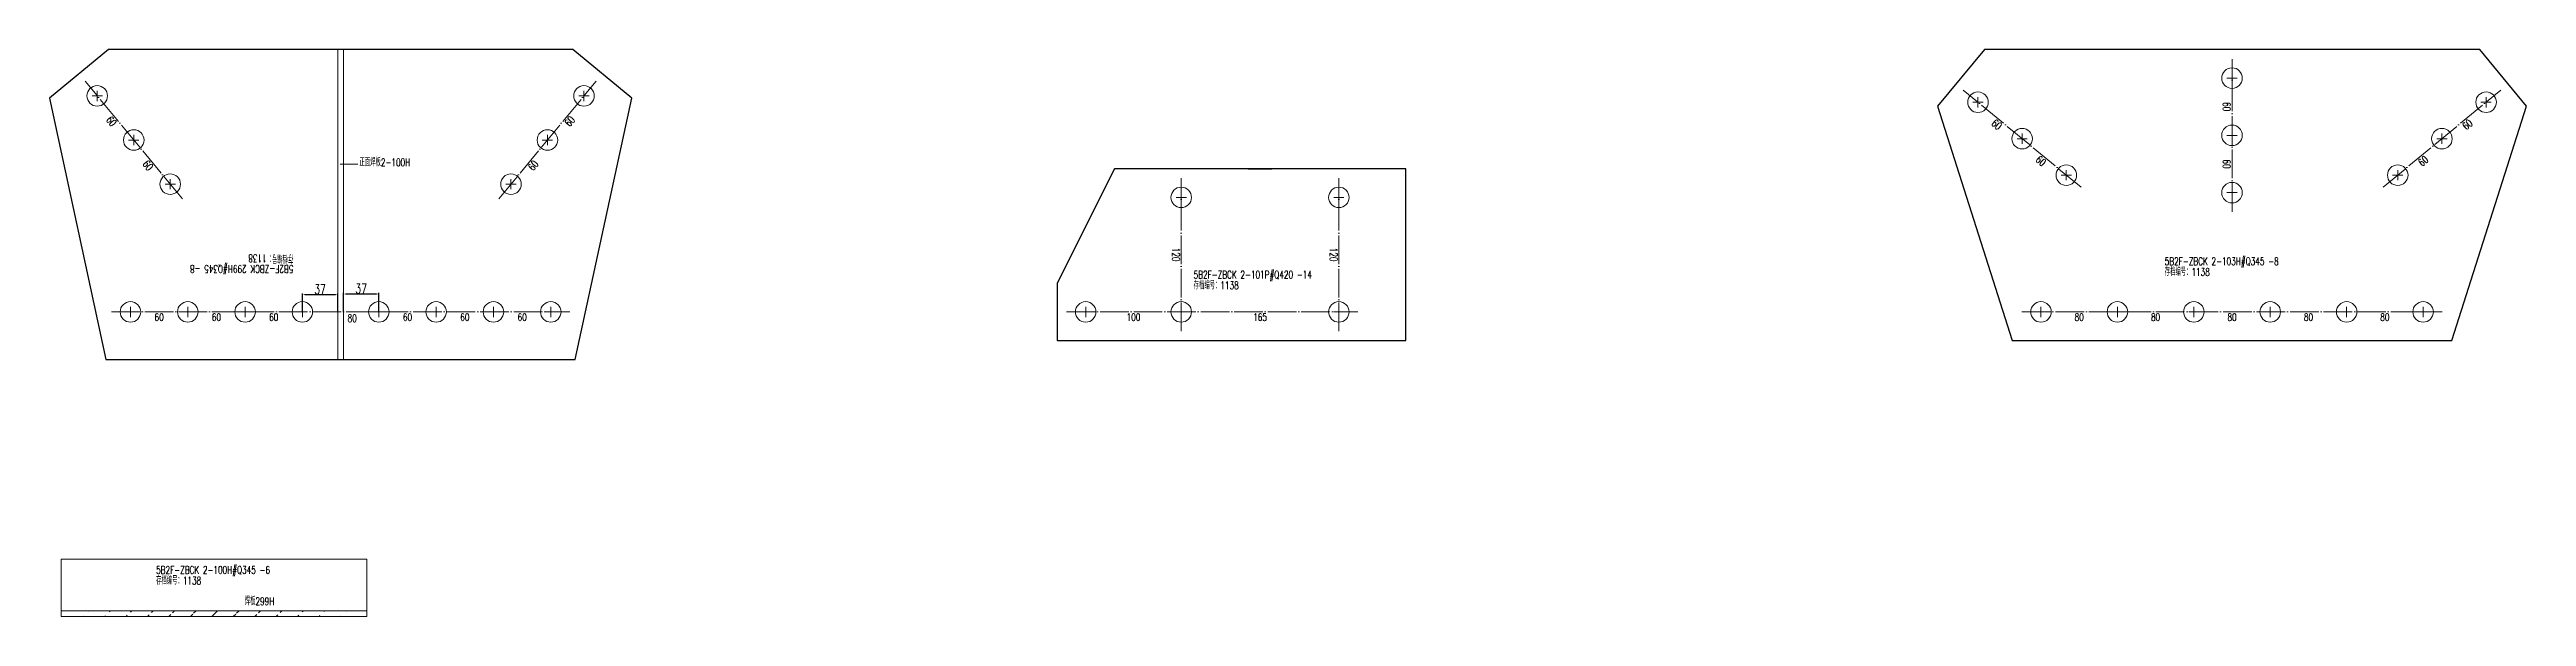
# Model space of a CAD drawing. Header units: millimetres. Extents: x -164 to 144402, y -33030 to 11430.
# Drawn here: x 42945 to 45538, y -15369 to -14775 of the extents above; entities that cross this region are included whole.
import ezdxf
from ezdxf.enums import TextEntityAlignment as Align

# ---------------------------------------------------------------- set-up
doc = ezdxf.new("R2010")
doc.units = ezdxf.units.MM
doc.header["$LTSCALE"] = 20
doc.header["$PDMODE"] = 1
doc.linetypes.add('DASHDOT2X', pattern=[1.75, 1.5, -0.125, 0, -0.125])
for name, color, linetype, lineweight in [('1', 7, 'Continuous', 25), ('11', 3, 'Continuous', 13), ('12', 7, 'Continuous', 13), ('5', 1, 'Continuous', 13), ('7', 2, 'DASHDOT2X', 13)]:
    doc.layers.add(name, color=color, linetype=linetype, lineweight=lineweight)
doc.styles.get("Standard").update_dxf_attribs({"font": 'simplex', "width": 0.7, "bigfont": 'gbhzfs.shx'})
doc.dimstyles.get("Standard").update_dxf_attribs({"dimtxt": 2.1, "dimasz": 1, "dimexe": 1.05, "dimexo": 0, "dimgap": 0.525, "dimtad": 1, "dimzin": 0, "dimdsep": 46, "dimtxsty": 'standard', "dimblk": 'OBLIQUE', "dimblk1": 'OBLIQUE', "dimblk2": 'OBLIQUE', "dimcen": 0.09, "dimadec": 0, "dimazin": 0, "dimtfac": 1, "dimtdec": 1, "dimtix": 1, "dimtmove": 0, "dimatfit": 3, "dimfxl": 0, "dimtolj": 1, "dimtzin": 0, "dimarcsym": 0})

msp = doc.modelspace()

# ---------------------------------------------------------------- texts
at = {"layer": '11', "width": 0.7}
for s, rotation, p in [('60', 270, (45228.5, -14834.557)), ('60', 309.559668, (43013.197, -14847.256)), ('60', 50.440332, (43486.803, -14847.256)), ('60', 320.440332, (44986.192, -14850.096)), ('60', 39.559668, (45473.808, -14850.096)), ('60', 309.559668, (43051.41, -14893.514)), ('60', 50.440332, (43448.59, -14893.514)), ('60', 320.440332, (45032.449, -14888.309)), ('60', 270, (45228.5, -14894.557)), ('60', 39.559668, (45427.551, -14888.309)), ('120', 270, (44128.5, -14989.557)), ('120', 270, (44293.5, -14989.557))]:
    msp.add_text(s, height=8, rotation=rotation, dxfattribs=at).set_placement(p, align=Align.TOP_CENTER)
for s, p in [('60', (43060, -15051.057)), ('60', (43120, -15051.057)), ('60', (43180, -15051.057)), ('80', (43262.092, -15052.163)), ('60', (43320, -15051.057)), ('60', (43380, -15051.057)), ('60', (43440, -15051.057)), ('100', (44080, -15051.057)), ('165', (44212.5, -15051.057)), ('80', (45070, -15051.057)), ('80', (45150, -15051.057)), ('80', (45230, -15051.057)), ('80', (45310, -15051.057)), ('80', (45390, -15051.057))]:
    msp.add_text(s, height=8, dxfattribs=at).set_placement(p, align=Align.TOP_CENTER)
at = {"layer": '12', "width": 0.7}
for s, p in [('正面焊板2-100H', (43269.771, -14899.246)), ('5B2F-ZBCK 2-101P#Q420 -14 ', (44142.942, -15016.927)), ('存档编号：1138 ', (45159.559, -15014.079)), ('5B2F-ZBCK 2-103H#Q345 -8 ', (45159.559, -15002.879)), ('存档编号：1138 ', (44142.942, -15028.127)), ('5B2F-ZBCK 2-100H#Q345 -6 ', (43056.88, -15326.304)), ('存档编号：1138 ', (43056.88, -15337.504)), ('焊板299H', (43149.691, -15359.148))]:
    msp.add_text(s, height=8, dxfattribs=at).set_placement(p, align=Align.BOTTOM_LEFT)
for s, p in [('5B2F-ZBCK 299H#Q345 -8 ', (43200.585, -14998.234)), ('存档编号：1138 ', (43200.585, -14987.034))]:
    msp.add_text(s, height=8, rotation=180, dxfattribs=at).set_placement(p, align=Align.BOTTOM_LEFT)

# ---------------------------------------------------------------- blocks, each defined once
blk = doc.blocks.new('M20')
for p, q in [((-0.5, 0), (0.5, 0)), ((0, -0.5), (0, 0.5))]:
    blk.add_line(p, q)
blk.add_circle((0, 0), 1)
blk = doc.blocks.new('*D103')
at = {"layer": '12', "color": 0, "lineweight": -2}
for p, q in [((43253, -15048.9), (43253, -15029.6)), ((43287.5, -15030.8), (43255.5, -15030.8)), ((43290, -15048.9), (43290, -15029.6))]:
    blk.add_line(p, q, dxfattribs=at)
at = {"layer": '12', "color": 0}
for points in [[(43255.5, -15030.4), (43255.5, -15031.2), (43253, -15030.8)], [(43287.5, -15030.4), (43287.5, -15031.2), (43290, -15030.8)]]:
    blk.add_solid(points, dxfattribs=at)
at = {"layer": 'Defpoints', "color": 0}
for p in [(43253, -15030.8), (43253, -15049.6), (43290, -15049.6)]:
    blk.add_point(p, dxfattribs=at)
at = {"layer": '12', "color": 0, "insert": (43271.5, -15025.2), "char_height": 10, "attachment_point": 5}
blk.add_mtext('37', dxfattribs=at)
blk = doc.blocks.new('*D104')
at = {"layer": '12', "color": 0, "lineweight": -2}
for p, q in [((43210, -15048.9), (43210, -15030.2)), ((43212.5, -15031.4), (43244.5, -15031.4)), ((43247, -15048.9), (43247, -15030.2))]:
    blk.add_line(p, q, dxfattribs=at)
at = {"layer": '12', "color": 0}
for points in [[(43212.5, -15031), (43212.5, -15031.8), (43210, -15031.4)], [(43244.5, -15031), (43244.5, -15031.8), (43247, -15031.4)]]:
    blk.add_solid(points, dxfattribs=at)
at = {"layer": 'Defpoints', "color": 0}
for p in [(43247, -15031.4), (43210, -15049.6), (43247, -15049.6)]:
    blk.add_point(p, dxfattribs=at)
at = {"layer": '12', "color": 0, "insert": (43228.5, -15025.8), "char_height": 10, "attachment_point": 5}
blk.add_mtext('37', dxfattribs=at)

# ---------------------------------------------------------------- dimensions: what is measured, and where the dimension line sits
at = {"layer": '12'}
for p1, p2, distance, picture, middle in [((43210, -15049.557), (43247, -15049.557), 18.145, '*D104', (43228.5, -15025.787)), ((43290, -15049.557), (43253, -15049.557), -18.74, '*D103', (43271.5, -15025.192))]:
    dim = msp.add_aligned_dim(p1=p1, p2=p2, distance=distance, dimstyle='standard', override={"dimtxt": 10, "dimasz": 2.5, "dimexe": 1.25, "dimexo": 0.625, "dimgap": 0.625, "dimzin": 8, "dimcen": 2.5, "dimtdec": 2, "dimtix": 0, "dimtolj": 0, "dimtzin": 8}, dxfattribs=at)
    dim.commit()
    dim.dimension.update_dxf_attribs({"geometry": picture, "text_midpoint": middle})

# ---------------------------------------------------------------- hatches: boundary and pattern name
at = {"layer": '12'}
h = msp.add_hatch(dxfattribs=at)
h.set_pattern_fill('ANSI31', color=256, scale=5, style=0)
edge = h.paths.add_edge_path()
edge.add_line((42957.438, -15362.731), (43277.438, -15362.731))
edge.add_line((42957.438, -15368.731), (43277.438, -15368.731))

# ---------------------------------------------------------------- linework, layer by layer
at = {"layer": '1'}
for p, q in [((43006.979, -14774.568), (42945.303, -14825.519)), ((43493.021, -14774.568), (43006.979, -14774.568)), ((43554.697, -14825.519), (43493.021, -14774.568)), ((44970.768, -14774.557), (44921.783, -14833.855)), ((45489.232, -14774.557), (44970.768, -14774.557)), ((45538.217, -14833.855), (45489.232, -14774.557)), ((42945.303, -14825.519), (43004.306, -15099.557)), ((43495.694, -15099.557), (43554.697, -14825.519)), ((44921.783, -14833.855), (45000, -15079.557)), ((45460, -15079.557), (45538.217, -14833.855)), ((44060, -14899.557), (44000, -15019.557)), ((44225, -14899.557), (44060, -14899.557)), ((44365, -14899.557), (44200, -14899.557)), ((44200, -14899.557), (44225, -14899.557)), ((44365, -15079.557), (44365, -14899.557)), ((44000, -15019.557), (44000, -15079.557)), ((44000, -15079.557), (44365, -15079.557)), ((45000, -15079.557), (45460, -15079.557)), ((43004.306, -15099.557), (43495.694, -15099.557))]:
    msp.add_line(p, q, dxfattribs=at)
at = {"layer": '12'}
for p, q in [((43247, -15099.557), (43247, -14774.568)), ((43253, -15099.557), (43253, -14774.568)), ((43249.694, -14894.617), (43268.065, -14894.617)), ((42957.438, -15308.731), (42957.438, -15368.731)), ((43277.438, -15308.731), (42957.438, -15308.731)), ((43277.438, -15368.731), (43277.438, -15308.731)), ((42957.438, -15362.731), (43277.438, -15362.731)), ((42957.438, -15368.731), (43277.438, -15368.731))]:
    msp.add_line(p, q, dxfattribs=at)
at = {"layer": '7'}
for p, q in [((45230, -14944.557), (45230, -14784.557)), ((43084.411, -14931.107), (42982.51, -14807.753)), ((43415.589, -14931.107), (43517.49, -14807.753)), ((45071.953, -14918.996), (44948.599, -14817.095)), ((45388.047, -14918.996), (45511.401, -14817.095)), ((44130, -15069.557), (44130, -14909.557)), ((44295, -15069.557), (44295, -14909.557)), ((43010, -15049.557), (43490, -15049.557)), ((44010, -15049.557), (44315, -15049.557)), ((45010, -15049.557), (45450, -15049.557))]:
    msp.add_line(p, q, dxfattribs=at)

# ---------------------------------------------------------------- block references
at = {"layer": '5', "xscale": 10.75, "yscale": 10.75, "zscale": 10.75}
for p in [(45230, -14804.557), (42995.247, -14823.172), (43504.753, -14823.172), (44964.018, -14829.833), (45495.982, -14829.833), (45010.276, -14868.046), (45230, -14864.557), (45449.724, -14868.046), (43033.46, -14869.43), (43466.54, -14869.43), (43071.673, -14915.688), (43428.327, -14915.688), (45056.534, -14906.259), (45403.466, -14906.259), (44130, -14929.557), (44295, -14929.557), (45230, -14924.557), (43030, -15049.557), (43090, -15049.557), (43150, -15049.557), (43210, -15049.557), (43290, -15049.557), (43350, -15049.557), (43410, -15049.557), (43470, -15049.557), (44030, -15049.557), (44130, -15049.557), (44295, -15049.557), (45030, -15049.557), (45110, -15049.557), (45190, -15049.557), (45270, -15049.557), (45350, -15049.557), (45430, -15049.557)]:
    msp.add_blockref('M20', p, dxfattribs=at)

msp.set_redraw_order([(e.dxf.handle, doc.entitydb.next_handle()) for e in msp.query("TEXT MTEXT ATTDEF DIMENSION ARC_DIMENSION")])  # texts and dimensions are drawn at this point

doc.saveas('drawing.dxf')
